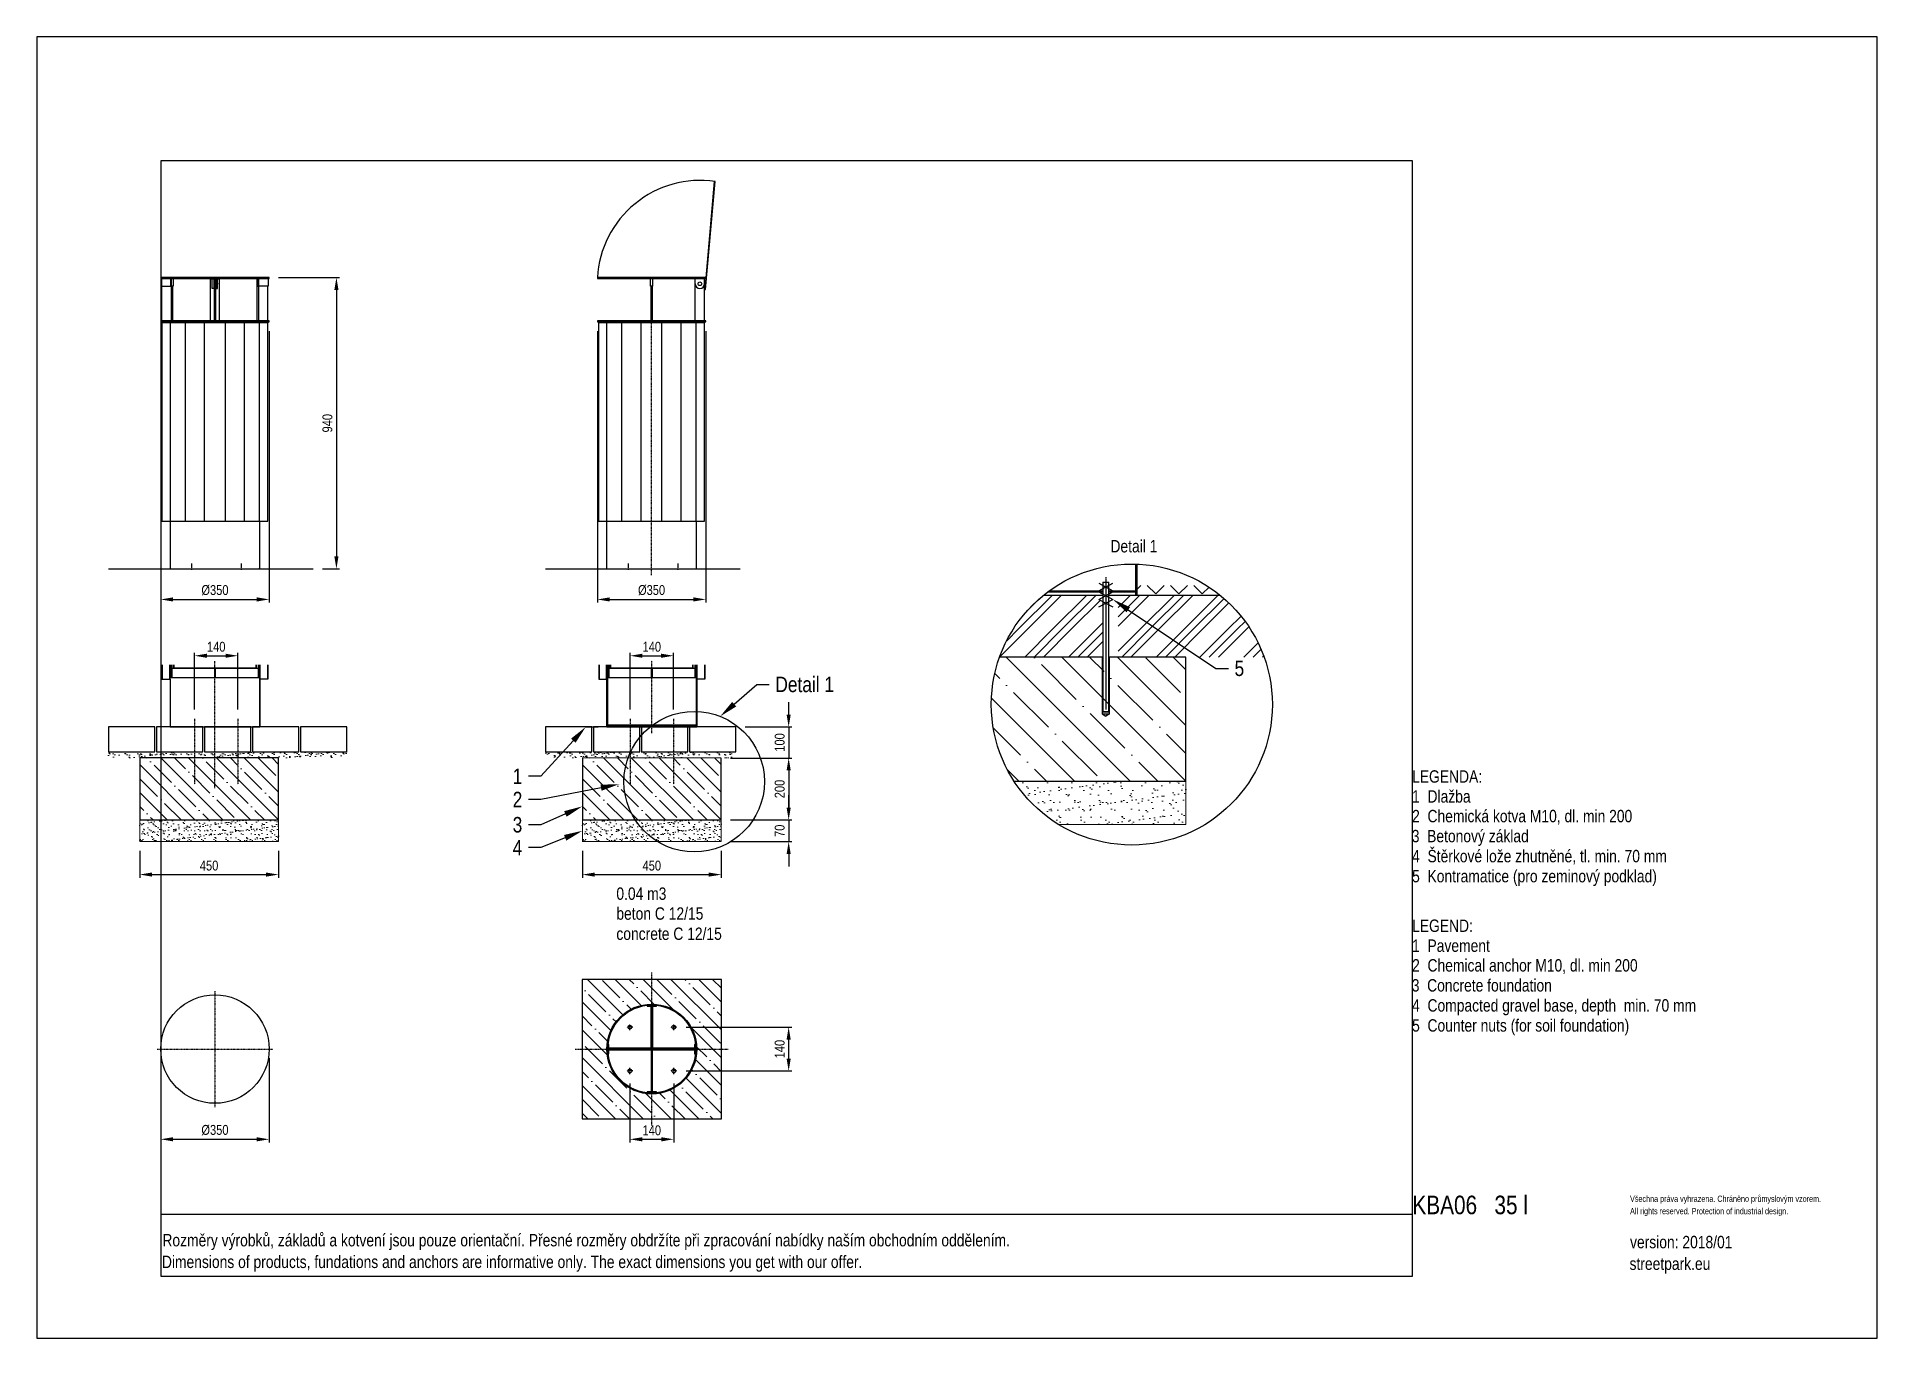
# Model space of a CAD drawing. Header units: millimetres. Extents: x 5064 to 11004, y 3085 to 7285.
import ezdxf
from ezdxf import colors
from ezdxf.entities.mleader import LeaderData, LeaderLine
from ezdxf.lldxf.tags import DXFTag
from ezdxf.math import Vec2, Vec3

# ---------------------------------------------------------------- set-up
doc = ezdxf.new("R2010")
doc.units = ezdxf.units.MM
doc.header["$LTSCALE"] = 0.3
doc.linetypes.add('DashDot', pattern=[15, 9, -3, 0, -3])
doc.layers.add('Nekreslit', color=6, linetype='Continuous', plot=False)
doc.layers.add('SRAFY', color=251, linetype='Continuous', lineweight=13)
doc.styles.add('SEACAD_Arial', font='arial.ttf', dxfattribs={"width": 0.8})
tags = doc.linetypes.add('HIDDEN2', pattern=[4.7625, 3.175, -1.5875]).pattern_tags.tags
tags[6:7] = [DXFTag(74, 4), DXFTag(75, 0), DXFTag(340, '0'), DXFTag(46, 0.0), DXFTag(50, 0.0), DXFTag(44, 0.0), DXFTag(45, 0.0)]
tags[4:5] = [DXFTag(74, 4), DXFTag(75, 0), DXFTag(340, '0'), DXFTag(46, 0.0), DXFTag(50, 0.0), DXFTag(44, 0.0), DXFTag(45, 0.0)]
doc.dimstyles.new('ISO-25', dxfattribs={"dimtxt": 1.6, "dimasz": 2, "dimexe": 0.5, "dimexo": 1.5, "dimtad": 1, "dimdec": 0, "dimtxsty": 'SEACAD_Arial', "dimcen": 2, "dimadec": 0, "dimazin": 0, "dimtfac": 1, "dimtdec": 0, "dimtmove": 0, "dimatfit": 3, "dimfxl": 1, "dimarcsym": 0})

msp = doc.modelspace()

# ---------------------------------------------------------------- texts
at = {"style": 'SEACAD_Arial', "width": 0.8}
for s, height, p in [('LEGENDA:', 40, (9503.3, 4878.1)), ('1  Dlažba', 40, (9503.3, 4813.8)), ('2  Chemická kotva M10, dl. min 200', 40, (9503.3, 4750.3)), ('3  Betonový základ', 40, (9502.2, 4685.8)), ('4  Štěrkové lože zhutněné, tl. min. 70 mm', 40, (9503.3, 4621.1)), ('5  Kontramatice (pro zeminový podklad)', 40, (9503.3, 4556.5)), ('0.04 m3', 40, (6935, 4500)), ('beton C 12/15', 40, (6935, 4435.8)), ('concrete C 12/15', 40, (6935, 4370.6)), ('LEGEND:', 40, (9503.3, 4396.4)), ('1  Pavement', 40, (9503.3, 4332.1)), ('2  Chemical anchor M10, dl. min 200', 40, (9503.3, 4268.6)), ('3  Concrete foundation', 40, (9502.2, 4204)), ('4  Compacted gravel base, depth  min. 70 mm', 40, (9503.3, 4139.3)), ('5  Counter nuts (for soil foundation)', 40, (9503.3, 4074.7)), ('KBA06   35 l', 60, (9504.4, 3485.3)), ('Všechna práva vyhrazena. Chráněno průmyslovým vzorem.', 20, (10206.7, 3525.3)), ('All rights reserved. Protection of industrial design.', 20, (10206.7, 3485.3)), ('Rozměry výrobků, základů a kotvení jsou pouze orientační. Přesné rozměry obdržíte při zpracování nabídky naším obchodním oddělením.', 39.9982, (5469.8, 3381.6)), ('version: 2018/01', 40, (10206.7, 3375.5)), ('Dimensions of products, fundations and anchors are informative only. The exact dimensions you get with our offer.', 39.9982, (5468.2, 3311.7)), ('streetpark.eu', 40, (10205.1, 3305.6))]:
    msp.add_text(s, height=height, dxfattribs=at).set_placement(p)
at = {"insert": (8529.7, 5661.3), "char_height": 40, "attachment_point": 1, "style": 'SEACAD_Arial'}
msp.add_mtext_dynamic_manual_height_columns('Detail 1', width=226.121, gutter_width=200, heights=[0], dxfattribs=at)

# ---------------------------------------------------------------- blocks, each defined once
blk = doc.blocks.new('*D134')
at = {"color": 0, "lineweight": -2, "transparency": 16777216}
for p, q in [((6825.3, 4657.8), (6825.3, 4571.4)), ((7273.4, 4657.8), (7273.4, 4571.4)), ((6865.3, 4581.4), (7233.4, 4581.4))]:
    blk.add_line(p, q, dxfattribs=at)
at = {"color": 0, "transparency": 16777216}
for points in [[(6865.3, 4588.1), (6865.3, 4574.8), (6825.3, 4581.4)], [(7233.4, 4588.1), (7233.4, 4574.8), (7273.4, 4581.4)]]:
    blk.add_solid(points, dxfattribs=at)
at = {"layer": 'Defpoints', "color": 0, "transparency": 16777216}
for p in [(6825.3, 4687.8), (7273.4, 4687.8), (7273.4, 4581.4)]:
    blk.add_point(p, dxfattribs=at)
at = {"color": 0, "transparency": 16777216, "insert": (7049.4, 4610.3), "char_height": 32, "attachment_point": 5, "style": 'SEACAD_Arial'}
blk.add_mtext('450', dxfattribs=at)
blk = doc.blocks.new('*D160')
at = {"color": 0, "lineweight": -2, "transparency": 16777216}
for p, q in [((6979.3, 5114.1), (6979.3, 5297.7)), ((7019.3, 5287.7), (7079.3, 5287.7)), ((7119.3, 5114.1), (7119.3, 5297.7))]:
    blk.add_line(p, q, dxfattribs=at)
at = {"color": 0, "transparency": 16777216}
for points in [[(7019.3, 5294.4), (7019.3, 5281.1), (6979.3, 5287.7)], [(7079.3, 5294.4), (7079.3, 5281.1), (7119.3, 5287.7)]]:
    blk.add_solid(points, dxfattribs=at)
at = {"layer": 'Defpoints', "color": 0, "transparency": 16777216}
for p in [(7119.3, 5287.7), (6979.3, 5084.1), (7119.3, 5084.1)]:
    blk.add_point(p, dxfattribs=at)
at = {"color": 0, "transparency": 16777216, "insert": (7049.3, 5316.6), "char_height": 32, "attachment_point": 5, "style": 'SEACAD_Arial'}
blk.add_mtext('140', dxfattribs=at)
blk = doc.blocks.new('*D161')
at = {"color": 0, "lineweight": -2, "transparency": 16777216}
for p, q in [((7491.1, 5098), (7491.1, 5138)), ((7350.8, 5058), (7501.1, 5058)), ((7491.1, 5058), (7491.1, 4957.7)), ((7303.4, 4957.7), (7501.1, 4957.7)), ((7491.1, 4917.7), (7491.1, 4877.7))]:
    blk.add_line(p, q, dxfattribs=at)
at = {"color": 0, "transparency": 16777216}
for points in [[(7484.4, 5098), (7497.7, 5098), (7491.1, 5058)], [(7484.4, 4917.7), (7497.7, 4917.7), (7491.1, 4957.7)]]:
    blk.add_solid(points, dxfattribs=at)
at = {"layer": 'Defpoints', "color": 0, "transparency": 16777216}
for p in [(7320.8, 5058), (7273.4, 4957.7), (7491.1, 4957.7)]:
    blk.add_point(p, dxfattribs=at)
at = {"color": 0, "transparency": 16777216, "insert": (7462.2, 5007.9), "char_height": 32, "attachment_point": 5, "rotation": 90, "style": 'SEACAD_Arial'}
blk.add_mtext('100', dxfattribs=at)
blk = doc.blocks.new('*D162')
at = {"color": 0, "lineweight": -2, "transparency": 16777216}
for p, q in [((7303.4, 4957.7), (7501.1, 4957.7)), ((7491.1, 4917.7), (7491.1, 4797.7)), ((7303.4, 4757.7), (7501.1, 4757.7))]:
    blk.add_line(p, q, dxfattribs=at)
at = {"color": 0, "transparency": 16777216}
for points in [[(7484.4, 4917.7), (7497.7, 4917.7), (7491.1, 4957.7)], [(7484.4, 4797.7), (7497.7, 4797.7), (7491.1, 4757.7)]]:
    blk.add_solid(points, dxfattribs=at)
at = {"layer": 'Defpoints', "color": 0, "transparency": 16777216}
for p in [(7273.4, 4957.7), (7273.4, 4757.7), (7491.1, 4757.7)]:
    blk.add_point(p, dxfattribs=at)
at = {"color": 0, "transparency": 16777216, "insert": (7462.2, 4857.7), "char_height": 32, "attachment_point": 5, "rotation": 90, "style": 'SEACAD_Arial'}
blk.add_mtext('200', dxfattribs=at)
blk = doc.blocks.new('*D163')
at = {"color": 0, "lineweight": -2, "transparency": 16777216}
for p, q in [((7491.1, 4797.7), (7491.1, 4837.7)), ((7303.4, 4757.7), (7501.1, 4757.7)), ((7491.1, 4757.7), (7491.1, 4687.8)), ((7303.4, 4687.8), (7501.1, 4687.8)), ((7491.1, 4647.8), (7491.1, 4607.8))]:
    blk.add_line(p, q, dxfattribs=at)
at = {"color": 0, "transparency": 16777216}
for points in [[(7484.4, 4797.7), (7497.7, 4797.7), (7491.1, 4757.7)], [(7484.4, 4647.8), (7497.7, 4647.8), (7491.1, 4687.8)]]:
    blk.add_solid(points, dxfattribs=at)
at = {"layer": 'Defpoints', "color": 0, "transparency": 16777216}
for p in [(7273.4, 4757.7), (7273.4, 4687.8), (7491.1, 4687.8)]:
    blk.add_point(p, dxfattribs=at)
at = {"color": 0, "transparency": 16777216, "insert": (7462.2, 4722.8), "char_height": 32, "attachment_point": 5, "rotation": 90, "style": 'SEACAD_Arial'}
blk.add_mtext('70', dxfattribs=at)
blk = doc.blocks.new('*D164')
at = {"color": 0, "lineweight": -2, "transparency": 16777216}
for p, q in [((5396.4, 4657.9), (5396.4, 4571.5)), ((5844.5, 4657.9), (5844.5, 4571.5)), ((5436.4, 4581.5), (5804.5, 4581.5))]:
    blk.add_line(p, q, dxfattribs=at)
at = {"color": 0, "transparency": 16777216}
for points in [[(5436.4, 4588.2), (5436.4, 4574.9), (5396.4, 4581.5)], [(5804.5, 4588.2), (5804.5, 4574.9), (5844.5, 4581.5)]]:
    blk.add_solid(points, dxfattribs=at)
at = {"layer": 'Defpoints', "color": 0, "transparency": 16777216}
for p in [(5396.4, 4687.9), (5844.5, 4687.9), (5844.5, 4581.5)]:
    blk.add_point(p, dxfattribs=at)
at = {"color": 0, "transparency": 16777216, "insert": (5620.4, 4610.4), "char_height": 32, "attachment_point": 5, "style": 'SEACAD_Arial'}
blk.add_mtext('450', dxfattribs=at)
blk = doc.blocks.new('*D167')
at = {"color": 0, "lineweight": -2, "transparency": 16777216}
for p, q in [((5573.5, 5114), (5573.5, 5297.7)), ((5613.5, 5287.7), (5673.5, 5287.7)), ((5713.5, 5114), (5713.5, 5297.7))]:
    blk.add_line(p, q, dxfattribs=at)
at = {"color": 0, "transparency": 16777216}
for points in [[(5613.5, 5294.4), (5613.5, 5281.1), (5573.5, 5287.7)], [(5673.5, 5294.4), (5673.5, 5281.1), (5713.5, 5287.7)]]:
    blk.add_solid(points, dxfattribs=at)
at = {"layer": 'Defpoints', "color": 0, "transparency": 16777216}
for p in [(5713.5, 5287.7), (5573.5, 5084), (5713.5, 5084)]:
    blk.add_point(p, dxfattribs=at)
at = {"color": 0, "transparency": 16777216, "insert": (5643.5, 5316.6), "char_height": 32, "attachment_point": 5, "style": 'SEACAD_Arial'}
blk.add_mtext('140', dxfattribs=at)
blk = doc.blocks.new('*D168')
at = {"color": 0, "lineweight": -2, "transparency": 16777216}
for p, q in [((5464.4, 3988.2), (5464.4, 3717.2)), ((5814.4, 3988.6), (5814.4, 3717.2)), ((5504.4, 3727.2), (5774.4, 3727.2))]:
    blk.add_line(p, q, dxfattribs=at)
at = {"color": 0, "transparency": 16777216}
for points in [[(5504.4, 3733.9), (5504.4, 3720.5), (5464.4, 3727.2)], [(5774.4, 3733.9), (5774.4, 3720.5), (5814.4, 3727.2)]]:
    blk.add_solid(points, dxfattribs=at)
at = {"layer": 'Defpoints', "color": 0, "transparency": 16777216}
for p in [(5464.4, 4018.2), (5814.4, 4018.6), (5814.4, 3727.2)]:
    blk.add_point(p, dxfattribs=at)
at = {"color": 0, "transparency": 16777216, "insert": (5639.4, 3756.9), "char_height": 32, "attachment_point": 5, "style": 'SEACAD_Arial'}
blk.add_mtext('%%c350', dxfattribs=at)
blk = doc.blocks.new('*D171')
at = {"color": 0, "lineweight": -2, "transparency": 16777216}
for p, q in [((5464.4, 6335.2), (5464.4, 5459.5)), ((5814.4, 6335.2), (5814.4, 5459.5)), ((5504.4, 5469.5), (5774.4, 5469.5))]:
    blk.add_line(p, q, dxfattribs=at)
at = {"color": 0, "transparency": 16777216}
for points in [[(5504.4, 5476.2), (5504.4, 5462.8), (5464.4, 5469.5)], [(5774.4, 5476.2), (5774.4, 5462.8), (5814.4, 5469.5)]]:
    blk.add_solid(points, dxfattribs=at)
at = {"layer": 'Defpoints', "color": 0, "transparency": 16777216}
for p in [(5464.4, 6365.2), (5814.4, 6365.2), (5814.4, 5469.5)]:
    blk.add_point(p, dxfattribs=at)
at = {"color": 0, "transparency": 16777216, "insert": (5639.4, 5499.2), "char_height": 32, "attachment_point": 5, "style": 'SEACAD_Arial'}
blk.add_mtext('%%c350', dxfattribs=at)
blk = doc.blocks.new('*D172')
at = {"color": 0, "lineweight": -2, "transparency": 16777216}
for p, q in [((5844.4, 6508.2), (6041.4, 6508.2)), ((6031.4, 6468.2), (6031.4, 5608.2)), ((5986, 5568.2), (6041.4, 5568.2))]:
    blk.add_line(p, q, dxfattribs=at)
at = {"color": 0, "transparency": 16777216}
for points in [[(6024.7, 6468.2), (6038.1, 6468.2), (6031.4, 6508.2)], [(6024.7, 5608.2), (6038.1, 5608.2), (6031.4, 5568.2)]]:
    blk.add_solid(points, dxfattribs=at)
at = {"layer": 'Defpoints', "color": 0, "transparency": 16777216}
for p in [(5814.4, 6508.2), (5956, 5568.2), (6031.4, 5568.2)]:
    blk.add_point(p, dxfattribs=at)
at = {"color": 0, "transparency": 16777216, "insert": (6002.5, 6038.2), "char_height": 32, "attachment_point": 5, "rotation": 90, "style": 'SEACAD_Arial'}
blk.add_mtext('940', dxfattribs=at)
blk = doc.blocks.new('*D173')
at = {"color": 0, "lineweight": -2, "transparency": 16777216}
for p, q in [((6873.6, 6335.2), (6873.6, 5459.5)), ((7223.6, 6335.2), (7223.6, 5459.5)), ((6913.6, 5469.5), (7183.6, 5469.5))]:
    blk.add_line(p, q, dxfattribs=at)
at = {"color": 0, "transparency": 16777216}
for points in [[(6913.6, 5476.2), (6913.6, 5462.8), (6873.6, 5469.5)], [(7183.6, 5476.2), (7183.6, 5462.8), (7223.6, 5469.5)]]:
    blk.add_solid(points, dxfattribs=at)
at = {"layer": 'Defpoints', "color": 0, "transparency": 16777216}
for p in [(6873.6, 6365.2), (7223.6, 6365.2), (7223.6, 5469.5)]:
    blk.add_point(p, dxfattribs=at)
at = {"color": 0, "transparency": 16777216, "insert": (7048.6, 5499.2), "char_height": 32, "attachment_point": 5, "style": 'SEACAD_Arial'}
blk.add_mtext('%%C350', dxfattribs=at)
blk = doc.blocks.new('*D174')
at = {"color": 0, "lineweight": -2, "transparency": 16777216}
for p, q in [((6978.6, 3907.7), (6978.6, 3717.2)), ((7120.1, 3907.7), (7120.1, 3717.2)), ((7018.6, 3727.2), (7080.1, 3727.2))]:
    blk.add_line(p, q, dxfattribs=at)
at = {"color": 0, "transparency": 16777216}
for points in [[(7018.6, 3733.9), (7018.6, 3720.5), (6978.6, 3727.2)], [(7080.1, 3733.9), (7080.1, 3720.5), (7120.1, 3727.2)]]:
    blk.add_solid(points, dxfattribs=at)
at = {"layer": 'Defpoints', "color": 0, "transparency": 16777216}
for p in [(6978.6, 3937.7), (7120.1, 3937.7), (7120.1, 3727.2)]:
    blk.add_point(p, dxfattribs=at)
at = {"color": 0, "transparency": 16777216, "insert": (7049.3, 3756), "char_height": 32, "attachment_point": 5, "style": 'SEACAD_Arial'}
blk.add_mtext('140', dxfattribs=at)
blk = doc.blocks.new('*D175')
at = {"color": 0, "lineweight": -2, "transparency": 16777216}
for p, q in [((7160.1, 4089.1), (7501.1, 4089.1)), ((7491.1, 3987.7), (7491.1, 4049.1)), ((7160.1, 3947.7), (7501.1, 3947.7))]:
    blk.add_line(p, q, dxfattribs=at)
at = {"color": 0, "transparency": 16777216}
for points in [[(7484.4, 4049.1), (7497.7, 4049.1), (7491.1, 4089.1)], [(7484.4, 3987.7), (7497.7, 3987.7), (7491.1, 3947.7)]]:
    blk.add_solid(points, dxfattribs=at)
at = {"layer": 'Defpoints', "color": 0, "transparency": 16777216}
for p in [(7130.1, 4089.1), (7491.1, 4089.1), (7130.1, 3947.7)]:
    blk.add_point(p, dxfattribs=at)
at = {"color": 0, "transparency": 16777216, "insert": (7462.2, 4018.4), "char_height": 32, "attachment_point": 5, "rotation": 90, "style": 'SEACAD_Arial'}
blk.add_mtext('140', dxfattribs=at)

# ---------------------------------------------------------------- dimensions: what is measured, and where the dimension line sits
for base, p1, p2, picture, middle in [((6031.4, 5568.2), (5814.4, 6508.2), (5956, 5568.2), '*D172', (6002.5, 6038.2)), ((7491.1, 4957.7), (7320.8, 5058), (7273.4, 4957.7), '*D161', (7462.2, 5007.9)), ((7491.1, 4757.7), (7273.4, 4957.7), (7273.4, 4757.7), '*D162', (7462.2, 4857.7)), ((7491.1, 4687.8), (7273.4, 4757.7), (7273.4, 4687.8), '*D163', (7462.2, 4722.8))]:
    dim = msp.add_linear_dim(base=base, p1=p1, p2=p2, angle=90, dimstyle='ISO-25')
    dim.commit()
    dim.dimension.update_dxf_attribs({"geometry": picture, "text_midpoint": middle})
for base, p1, p2, override, picture, middle in [((5814.4, 5469.5), (5464.4, 6365.2), (5814.4, 6365.2), {"dimpost": '%%c<>'}, '*D171', (5639.4, 5499.2)), ((7223.6, 5469.5), (6873.6, 6365.2), (7223.6, 6365.2), {"dimpost": '%%C<>'}, '*D173', (7048.6, 5499.2)), ((5844.5, 4581.5), (5396.4, 4687.9), (5844.5, 4687.9), {"dimscale": 0, "dimrnd": 10, "dimtix": 0, "dimtofl": 1, "dimtmove": 0, "dimatfit": 3}, '*D164', (5620.4, 4610.4)), ((7273.4, 4581.4), (6825.3, 4687.8), (7273.4, 4687.8), {"dimscale": 0, "dimrnd": 10, "dimtix": 0, "dimtofl": 1, "dimtmove": 0, "dimatfit": 3}, '*D134', (7049.4, 4610.3)), ((5814.4, 3727.2), (5464.4, 4018.2), (5814.4, 4018.6), {"dimpost": '%%c<>'}, '*D168', (5639.4, 3756.9)), ((7120.0561, 3727.2094), (6978.6348, 3937.6679), (7120.0561, 3937.6679), {"dimrnd": 10}, '*D174', (7049.3454, 3756.0477))]:
    dim = msp.add_linear_dim(base=base, p1=p1, p2=p2, dimstyle='ISO-25', override=override)
    dim.commit()
    dim.dimension.update_dxf_attribs({"geometry": picture, "text_midpoint": middle})
for base, p1, p2, picture, middle in [((5713.5, 5287.7), (5573.5, 5084), (5713.5, 5084), '*D167', (5643.5, 5316.6)), ((7119.3, 5287.7), (6979.3, 5084.1), (7119.3, 5084.1), '*D160', (7049.3, 5316.6))]:
    dim = msp.add_linear_dim(base=base, p1=p1, p2=p2, dimstyle='ISO-25')
    dim.commit()
    dim.dimension.update_dxf_attribs({"geometry": picture, "text_midpoint": middle})
dim = msp.add_linear_dim(base=(7491.1, 4089.1), p1=(7130.1, 3947.7), p2=(7130.1, 4089.1), angle=90, dimstyle='ISO-25', override={"dimrnd": 10})
dim.commit()
dim.dimension.update_dxf_attribs({"geometry": '*D175', "text_midpoint": (7462.2, 4018.4)})

# ---------------------------------------------------------------- hatches: boundary and pattern name
at = {"layer": 'SRAFY'}
h = msp.add_hatch(dxfattribs=at)
h.set_pattern_fill('ANSI31', color=256)
h.set_pattern_definition([(45, (-671.429, 3940.2067), (-2.245064, 2.245064), [])])
h.paths.add_polyline_path([(8502.9, 5497.7), (8492.4, 5497.7), (8332.8, 5497.7, 0.003723), (8327.4, 5493.7), (8502.9, 5493.7)])
h.paths.add_polyline_path([(8610.9, 5497.7), (8526.9, 5497.7), (8526.9, 5493.7), (8610.9, 5493.7)])
h.paths.add_polyline_path([(8614.9, 5583.5, 0.002206), (8610.9, 5583.6), (8610.9, 5483.7), (8614.9, 5483.7)])
h = msp.add_hatch(dxfattribs=at)
h.set_pattern_fill('ANGLE', color=256, scale=7.6, angle=45)
h.set_pattern_definition([(45, (-671.215, 3948.204), (-37.53747, 37.53747), [38.608, -14.478]), (135, (-671.215, 3948.204), (-37.53747, -37.53747), [38.608, -14.478])])
edge = h.paths.add_edge_path()
edge.add_line((8615.1, 5483.7), (8883, 5483.7))
edge.add_arc((8598.7, 5130.3), 453.5, 51.18558, 58.1829)
edge.add_line((8837.8, 5515.7), (8615.1, 5515.4))
edge.add_arc((-175798.6, 5506.3), 184413.7, -0.004547, 0.002815, ccw=False)
h = msp.add_hatch(dxfattribs=at)
h.set_pattern_fill('GOST_GROUND', color=256, scale=10)
h.paths.add_polyline_path([(8504.9, 5463), (8492.4, 5469.7), (8504.9, 5476.3), (8504.9, 5483.7), (8314.5, 5483.7, 0.138041), (8171.9, 5283.5), (8504.9, 5283.3)])
edge = h.paths.add_edge_path()
edge.add_line((8883, 5483.7), (8554.9, 5483.6))
edge.add_line((8554.9, 5483.6), (8554.9, 5464))
edge.add_line((8554.9, 5464), (8567.4, 5457.3))
edge.add_line((8567.4, 5457.3), (8554.9, 5450.7))
edge.add_line((8554.9, 5450.7), (8554.9, 5283.3))
edge.add_line((8554.9, 5283.3), (8783, 5283.1))
edge.add_line((8783, 5283.1), (9025.7, 5283.1))
edge.add_arc((8598.7, 5130.3), 453.5, 19.68637, 51.18484)
h = msp.add_hatch(dxfattribs=at)
h.set_pattern_fill('ANSI35', color=256, scale=20, angle=90)
h.set_pattern_definition([(135, (-5432.99, -5337.81), (-89.8026, -89.8026), []), (135, (-5432.99, -5248.01), (-89.8026, -89.8026), [158.75, -31.75, 0, -31.75])])
edge = h.paths.add_edge_path()
edge.add_arc((8598.7, 5130.3), 453.5, 160.25313, 213.03807)
edge.add_line((8218.6, 4883.1), (8773, 4883.1))
edge.add_line((8773, 4883.1), (8773, 5283.1))
edge.add_line((8773, 5283.1), (8171.9, 5283.5))
h = msp.add_hatch(dxfattribs=at)
h.set_pattern_fill('AR-SAND', color=256, scale=0.5)
h.set_pattern_definition([(37.5, (0, -352.715), (-0.800016, 24.47066), [0, -19.304, 0, -21.59, 0, -20.6375]), (7.5, (0, -352.715), (22.47616, 35.84126), [0, -10.414, 0, -17.399, 0, -6.6675]), (327.5, (-15.62, -352.715), (39.54962, 0.07186), [0, -6.35, 0, -22.86, 0, -29.845]), (317.5, (-15.62, -352.715), (38.17782, 11.14647), [0, -3.175, 0, -14.986, 0, -17.145])])
h.paths.add_polyline_path([(5464.4, 4978), (5295.4, 4978), (5295.4, 4958.1), (5430.4, 4958.1), (5464.4, 4958)])
h.paths.add_polyline_path([(5514.4, 4978), (5464.4, 4978), (5464.4, 4958), (5514.4, 4958)])
h.paths.add_polyline_path([(5794.4, 4978), (5514.4, 4978), (5514.4, 4958), (5794.4, 4957.8)])
h.paths.add_polyline_path([(6065.4, 4978), (5794.4, 4978), (5794.4, 4957.8), (5878.5, 4957.7), (6065.4, 4957.7)])
h = msp.add_hatch(dxfattribs=at)
h.set_pattern_fill('ANSI35', color=256, scale=10, angle=90)
h.set_pattern_definition([(135, (-1258.534, -352.62), (-44.9013, -44.9013), []), (135, (-1258.534, -307.72), (-44.9013, -44.9013), [79.375, -15.875, 0, -15.875])])
h.paths.add_polyline_path([(5844.5, 4957.8), (5396.4, 4958.2), (5396.4, 4757.8), (5844.5, 4757.8)])
h = msp.add_hatch(dxfattribs=at)
h.set_pattern_fill('AR-SAND', color=256, scale=0.5)
h.set_pattern_definition([(37.5, (170.387, -352.715), (-0.800016, 24.47066), [0, -19.304, 0, -21.59, 0, -20.6375]), (7.5, (170.387, -352.715), (22.47616, 35.84126), [0, -10.414, 0, -17.399, 0, -6.6675]), (327.5, (154.766, -352.715), (39.54962, 0.07186), [0, -6.35, 0, -22.86, 0, -29.845]), (317.5, (154.766, -352.715), (38.17782, 11.14647), [0, -3.175, 0, -14.986, 0, -17.145])])
h.paths.add_polyline_path([(6763.6, 4978), (6705.8, 4978), (6705.8, 4958.1), (6745.4, 4958.1)])
h.paths.add_polyline_path([(6944.3, 4978), (6763.6, 4978), (6745.4, 4958.1), (6825.3, 4958.1), (6944.3, 4958)])
h.paths.add_polyline_path([(7154.3, 4978), (6944.3, 4978), (6944.3, 4958), (7154.3, 4957.8)])
h.paths.add_polyline_path([(7320.8, 4978), (7154.3, 4978), (7154.3, 4957.8), (7273.4, 4957.7), (7320.8, 4957.7)])
h = msp.add_hatch(dxfattribs=at)
h.set_pattern_fill('ANSI35', color=256, scale=10, angle=90)
h.set_pattern_definition([(135, (170.387, -352.715), (-44.9013, -44.9013), []), (135, (170.387, -307.814), (-44.9013, -44.9013), [79.375, -15.875, 0, -15.875])])
h.paths.add_polyline_path([(7273.4, 4957.7), (6825.3, 4958.1), (6825.3, 4757.7), (7273.4, 4757.7)])
h = msp.add_hatch(dxfattribs=at)
h.set_pattern_fill('AR-SAND', color=256)
h.set_pattern_definition([(37.5, (-2901.995, -5637.076), (-1.60003, 48.94132), [0, -38.608, 0, -43.18, 0, -41.275]), (7.5, (-2901.995, -5637.076), (44.95233, 71.6825), [0, -20.828, 0, -34.798, 0, -13.335]), (327.5, (-2933.237, -5637.076), (79.09924, 0.14372), [0, -12.7, 0, -45.72, 0, -59.69]), (317.5, (-2933.24, -5637.076), (76.35565, 22.29293), [0, -6.35, 0, -29.972, 0, -34.29])])
h.paths.add_polyline_path([(8773, 4743.1), (8773, 4883.1), (8218.6, 4883.1), (8362.6, 4743.2)])
h = msp.add_hatch(dxfattribs=at)
h.set_pattern_fill('AR-SAND', color=256, scale=0.5)
h.set_pattern_definition([(37.5, (6.963, -502.25), (-0.800016, 24.47066), [0, -19.304, 0, -21.59, 0, -20.6375]), (7.5, (6.963, -502.25), (22.47616, 35.84126), [0, -10.414, 0, -17.399, 0, -6.6675]), (327.5, (-8.658, -502.25), (39.54962, 0.07186), [0, -6.35, 0, -22.86, 0, -29.845]), (317.5, (-8.658, -502.25), (38.17782, 11.14647), [0, -3.175, 0, -14.986, 0, -17.145])])
h.paths.add_polyline_path([(5844.5, 4687.9), (5844.5, 4757.8), (5396.4, 4757.9), (5396.4, 4687.9)])
h = msp.add_hatch(dxfattribs=at)
h.set_pattern_fill('AR-SAND', color=256, scale=0.5)
h.set_pattern_definition([(37.5, (1435.883, -502.347), (-0.800016, 24.47066), [0, -19.304, 0, -21.59, 0, -20.6375]), (7.5, (1435.883, -502.347), (22.47616, 35.84126), [0, -10.414, 0, -17.399, 0, -6.6675]), (327.5, (1420.262, -502.347), (39.54962, 0.07186), [0, -6.35, 0, -22.86, 0, -29.845]), (317.5, (1420.262, -502.347), (38.17782, 11.14647), [0, -3.175, 0, -14.986, 0, -17.145])])
h.paths.add_polyline_path([(7273.4, 4687.8), (7273.4, 4757.8), (6825.3, 4757.8), (6825.3, 4687.8)])
h = msp.add_hatch(dxfattribs=at)
h.set_pattern_fill('ANSI35', color=256, scale=10, angle=90)
h.set_pattern_definition([(135, (-5873.285, -822.89), (-44.90128, -44.90128), []), (135, (-5873.285, -777.987), (-44.90128, -44.90128), [79.375, -15.875, 0, -15.875])])
h.paths.add_polyline_path([(7274.3, 4243.4), (6824.3, 4243.4), (6824.3, 3793.4), (7274.3, 3793.4)])
h.paths.add_polyline_path([(7194.3, 4018.4, -1), (6904.3, 4018.4, -1)], flags=16)
h.paths.add_polyline_path([(7191.3, 4018.4, -1), (6907.3, 4018.4, -1)], flags=0)
h.paths.add_polyline_path([(6908.1, 4033.4), (6911.1, 4033.4), (6911.1, 4020.9), (7046.8, 4020.9), (7046.8, 4156.6), (7034.3, 4156.6), (7034.3, 4159.6), (7064.3, 4159.6), (7064.3, 4156.6), (7051.8, 4156.6), (7051.8, 4020.9), (7187.6, 4020.9), (7187.6, 4033.4), (7190.6, 4033.4), (7190.6, 4003.4), (7187.6, 4003.4), (7187.6, 4015.9), (7051.8, 4015.9), (7051.8, 3880.2), (7064.3, 3880.2), (7064.3, 3877.2), (7034.3, 3877.2), (7034.3, 3880.2), (7046.8, 3880.2), (7046.8, 4015.9), (6911.1, 4015.9), (6911.1, 4003.4), (6908.1, 4003.4)], flags=0)
h = msp.add_hatch(dxfattribs=at)
h.set_pattern_fill('ANSI31', color=256, angle=45)
h.set_pattern_definition([(90, (1334.958, -8542.5938), (-3.175, 7e-16), [])])
h.paths.add_polyline_path([(6946.8, 3915.8, 1), (7151.9, 4120.9, 1)])
h.paths.add_polyline_path([(7149.8, 4118.8, -1), (6948.9, 3918, -1)], flags=16)
h = msp.add_hatch(dxfattribs=at)
h.set_pattern_fill('ANSI31', color=256, angle=90)
h.set_pattern_definition([(135, (11890.612, -8904.2522), (-2.245064, -2.245064), [])])
h.paths.add_polyline_path([(7046.8, 4015.9), (7046.8, 3880.2), (7051.8, 3880.2), (7051.8, 4015.9)])
h.paths.add_polyline_path([(7046.8, 4156.6), (7046.8, 4020.9), (7051.8, 4020.9), (7051.8, 4156.6)])
h.paths.add_polyline_path([(6911.1, 4020.9), (6911.1, 4015.9), (7187.6, 4015.9), (7187.6, 4020.9)])
h.paths.add_polyline_path([(7034.3, 4159.6), (7034.3, 4156.6), (7064.3, 4156.6), (7064.3, 4159.6)])
h.paths.add_polyline_path([(6908.1, 4033.4), (6908.1, 4003.4), (6911.1, 4003.4), (6911.1, 4033.4)])
h.paths.add_polyline_path([(7034.3, 3880.2), (7034.3, 3877.2), (7064.3, 3877.2), (7064.3, 3880.2)])
h.paths.add_polyline_path([(7187.6, 4033.4), (7187.6, 4003.4), (7190.6, 4003.4), (7190.6, 4033.4)])

# ---------------------------------------------------------------- linework, layer by layer
for p, q in [((5630.9, 6488.2), (5628.9, 6488.2)), ((5631.9, 6503.2), (5631.9, 6505.2)), ((5636.9, 6488.2), (5635.9, 6488.2)), ((5636.9, 6503.2), (5636.9, 6505.2)), ((5636.9, 6503.2), (5636.9, 6505.2)), ((5636.9, 6503.2), (5636.9, 6505.2)), ((5641.9, 6503.2), (5641.9, 6505.2)), ((5642.9, 6488.2), (5641.9, 6488.2)), ((5646.9, 6503.2), (5646.9, 6505.2)), ((5649.9, 6488.2), (5647.9, 6488.2)), ((7189.6, 6368.2), (7189.6, 6505.2)), ((7219.6, 6368.2), (7219.6, 6505.2)), ((5468.4, 6365.2), (5468.4, 6362.2)), ((5494.4, 6365.2), (5494.4, 6362.2)), ((5495.6, 5722.2), (5495.6, 6362.2)), ((5498.4, 6365.2), (5498.4, 6362.2)), ((5543.9, 5722.2), (5543.9, 6362.2)), ((5605.9, 5722.2), (5605.9, 6362.2)), ((5673, 5722.2), (5673, 6362.2)), ((5734.9, 5722.2), (5734.9, 6362.2)), ((5780.4, 6365.2), (5780.4, 6362.2)), ((5783.3, 5722.2), (5783.3, 6362.2)), ((5784.4, 6365.2), (5784.4, 6362.2)), ((5810.4, 6365.2), (5810.4, 6362.2)), ((6903.6, 6365.2), (6903.6, 6362.2)), ((6904.7, 5722.2), (6904.7, 6362.2)), ((6953.1, 5722.2), (6953.1, 6362.2)), ((7015, 5722.2), (7015, 6362.2)), ((7082.1, 5722.2), (7082.1, 6362.2)), ((7144.1, 5722.2), (7144.1, 6362.2)), ((7192.4, 5722.2), (7192.4, 6362.2)), ((7193.6, 6365.2), (7193.6, 6362.2)), ((5494.4, 5568.2), (5497.4, 5568.2)), ((5784.4, 5568.2), (5781.4, 5568.2)), ((6836.3, 5568.2), (6876.3, 5568.2)), ((6918.6, 5568.2), (7178.6, 5568.2)), ((6919.3, 5568.2), (7179.3, 5568.2)), ((6919.3, 5568.2), (7179.3, 5568.2)), ((8506.5, 5525.3), (8523.3, 5525.3)), ((8614.9, 5583.5), (8614.9, 5483.7)), ((8314.5, 5483.7), (8504.9, 5483.7)), ((8327.4, 5493.7), (8504.9, 5493.7)), ((8332.8, 5497.7), (8504.9, 5497.7)), ((8492.4, 5521.7), (8537.4, 5497.7)), ((8492.4, 5497.7), (8537.4, 5521.7)), ((8492.4, 5493.7), (8537.4, 5469.7)), ((8492.4, 5469.7), (8537.4, 5493.7)), ((8492.4, 5469.7), (8537.4, 5445.7)), ((8492.4, 5445.7), (8537.4, 5469.7)), ((8502.9, 5497.7), (8502.9, 5493.7)), ((8524.9, 5497.7), (8610.9, 5497.7)), ((8524.9, 5493.7), (8610.9, 5493.7)), ((8524.9, 5483.7), (8614.9, 5483.7)), ((8526.9, 5497.7), (8526.9, 5493.7)), ((8614.9, 5483.7), (8883, 5483.7)), ((5494.4, 5248), (5497.4, 5248)), ((5500.4, 5258), (5500.4, 5218)), ((5500.4, 5248), (5778.4, 5248)), ((5522.4, 5248), (5726.4, 5248)), ((5756.4, 5248), (5552.4, 5248)), ((5626.4, 5248), (5623.4, 5248)), ((5761.4, 5248), (5758.4, 5248)), ((5778.4, 5258), (5778.4, 5218)), ((5784.4, 5248), (5781.4, 5248)), ((5784.4, 5248), (5782.4, 5248)), ((5784.4, 5058), (5784.4, 5248)), ((6904.3, 5248), (6907.3, 5248)), ((6910.3, 5258), (6910.3, 5218)), ((6910.3, 5248), (7188.3, 5248)), ((6932.3, 5248), (7136.3, 5248)), ((7166.3, 5248), (6962.3, 5248)), ((7036.3, 5248), (7033.3, 5248)), ((7171.3, 5248), (7168.3, 5248)), ((7188.3, 5258), (7188.3, 5218)), ((7194.3, 5248), (7191.3, 5248)), ((8504.9, 5283.3), (8171.9, 5283.5)), ((8773, 5283.1), (8524.9, 5283.3)), ((8773, 4883.1), (8773, 5283.1)), ((5494.4, 5212), (5494.4, 5058)), ((5494.4, 5212), (5494.4, 5058)), ((5497.4, 5218), (5781.4, 5218)), ((5784.4, 5212), (5784.4, 5058)), ((6904.3, 5212), (6904.3, 5058)), ((6904.3, 5212), (6904.3, 5058)), ((6907.3, 5218), (7191.3, 5218)), ((7194.3, 5212), (7194.3, 5058)), ((5494.4, 5058), (5497.4, 5058)), ((5494.4, 5058), (5784.4, 5058)), ((5784.4, 5058), (5781.4, 5058)), ((5782.4, 5058), (5784.4, 5058)), ((6836.3, 5058), (6876.3, 5058)), ((6904.3, 5058), (7194.3, 5058)), ((6906.3, 5065), (7192.3, 5065)), ((6906.3, 5063), (7192.3, 5063)), ((5295.4, 4978), (5437.4, 4978)), ((8218.6, 4883.1), (8773, 4883.1))]:
    msp.add_line(p, q)
at = {"linetype": 'DashDot'}
for p, q in [((7048.6, 5548.2), (7048.6, 6379.2)), ((5639.4, 4860.1), (5639.4, 5269.8)), ((7049.3, 5038), (7049.3, 5271.7)), ((7049.3, 3771.4), (7049.3, 4265.4)), ((5639.4, 4205.4), (5639.4, 3831.4)), ((5452.4, 4018.4), (5826.4, 4018.4)), ((6802.3, 4018.4), (7296.3, 4018.4))]:
    msp.add_line(p, q, dxfattribs=at)
at = {"color": 0, "linetype": 'DashDot', "ltscale": 0.1}
for p, q in [((5563.5, 5585.2), (5563.5, 5565.2)), ((5723.5, 5585.2), (5723.5, 5565.2)), ((6973.4, 5585.2), (6973.4, 5565.2)), ((7133.4, 5585.2), (7133.4, 5565.2)), ((6978.6, 4079.1), (6978.6, 4099.1)), ((7120.1, 4079.1), (7120.1, 4099.1)), ((6988.6, 4089.1), (6968.6, 4089.1)), ((7130.1, 4089.1), (7110.1, 4089.1)), ((6988.6, 3947.7), (6968.6, 3947.7)), ((6978.6, 3937.7), (6978.6, 3957.7)), ((7130.1, 3947.7), (7110.1, 3947.7)), ((7120.1, 3937.7), (7120.1, 3957.7))]:
    msp.add_line(p, q, dxfattribs=at)
at = {"color": 7, "linetype": 'Continuous'}
for p, q in [((5295.4, 5568.2), (5956, 5568.2)), ((6705.8, 5568.2), (7334.1, 5568.2)), ((8504.9, 5523.7), (8504.9, 5107.6)), ((8524.9, 5107.6), (8524.9, 5523.7)), ((5464.4, 5258), (5464.4, 5114)), ((5445.4, 5058), (5295.4, 5058)), ((5295.4, 5058), (5295.4, 4978)), ((5445.4, 4978), (5445.4, 5058)), ((5600.4, 5058), (5450.4, 5058)), ((5450.4, 5058), (5450.4, 4978)), ((5600.4, 4978), (5600.4, 5058)), ((5755.4, 5058), (5605.4, 5058)), ((5605.4, 5058), (5605.4, 4978)), ((5755.4, 4978), (5755.4, 5058)), ((5910.4, 5058), (5760.4, 5058)), ((5760.4, 5058), (5760.4, 4978)), ((5910.4, 4978), (5910.4, 5058)), ((6065.4, 5058), (5915.4, 5058)), ((5915.4, 5058), (5915.4, 4978)), ((6065.4, 4978), (6065.4, 5058)), ((6855.8, 5058), (6705.8, 5058)), ((6705.8, 5058), (6705.8, 4978)), ((6855.8, 4978), (6855.8, 5058)), ((7010.8, 5058), (6860.8, 5058)), ((6860.8, 5058), (6860.8, 4978)), ((7010.8, 4978), (7010.8, 5058)), ((7165.8, 5058), (7015.8, 5058)), ((7015.8, 5058), (7015.8, 4978)), ((7165.8, 4978), (7165.8, 5058)), ((7320.8, 5058), (7170.8, 5058)), ((7170.8, 5058), (7170.8, 4978)), ((7320.8, 4978), (7320.8, 5058)), ((5295.4, 4978), (5445.4, 4978)), ((5450.4, 4978), (5600.4, 4978)), ((5605.4, 4978), (5755.4, 4978)), ((5760.4, 4978), (5910.4, 4978)), ((5915.4, 4978), (6065.4, 4978)), ((6705.8, 4978), (6855.8, 4978)), ((6860.8, 4978), (7010.8, 4978)), ((7015.8, 4978), (7165.8, 4978)), ((7170.8, 4978), (7320.8, 4978))]:
    msp.add_line(p, q, dxfattribs=at)
at = {"lineweight": 15}
for p, q in [((6836.3, 5568.2), (6886.3, 5568.2)), ((8506.5, 5525.3), (8506.5, 5106)), ((8523.3, 5106), (8523.3, 5525.3)), ((6836.3, 5058), (6886.3, 5058))]:
    msp.add_line(p, q, dxfattribs=at)
at = {"color": 7, "linetype": 'HIDDEN2'}
for p, q in [((8506.5, 5525.3), (8504.9, 5523.7)), ((8524.9, 5523.7), (8523.3, 5525.3)), ((8524.9, 5523.7), (8504.9, 5523.7)), ((8504.9, 5107.6), (8524.9, 5107.6)), ((8504.9, 5107.6), (8506.5, 5106)), ((8514.9, 5106), (8506.5, 5106)), ((8523.3, 5106), (8514.9, 5106)), ((8523.3, 5106), (8524.9, 5107.6))]:
    msp.add_line(p, q, dxfattribs=at)
at = {"linetype": 'DashDot', "lineweight": 30}
for p, q in [((8514.9, 5541.7), (8514.9, 5120.4)), ((8514.9, 5535.7), (8514.9, 5114.4)), ((5573.5, 5084), (5573.5, 4873.4)), ((5713.5, 5084), (5713.5, 4873.4)), ((6979.3, 5084.1), (6979.3, 4873.4)), ((7119.3, 5084.1), (7119.3, 4873.4))]:
    msp.add_line(p, q, dxfattribs=at)
at = {"linetype": 'HIDDEN2'}
for p, q in [((8502.9, 5283.3), (8502.9, 5100)), ((8526.9, 5100), (8526.9, 5283.3))]:
    msp.add_line(p, q, dxfattribs=at)
at = {"color": 7, "linetype": 'HIDDEN2', "ltscale": 0.2}
msp.add_line((8502.9, 5100), (8526.9, 5100), dxfattribs=at)
at = {"linetype": 'HIDDEN2', "ltscale": 0.2}
for p in [(8502.9, 5100), (8526.9, 5100)]:
    msp.add_line(p, (8514.9, 5093.1), dxfattribs=at)
at = {"linetype": 'HIDDEN2'}
msp.add_lwpolyline([(7250.5, 6818.5), (7220, 6469.9), (7222.9, 6469.6), (7253.4, 6818.3)], close=True, dxfattribs=at)
for points in [[(5464.4, 6505.2), (5814.4, 6505.2), (5814.4, 6508.2), (5464.4, 6508.2)], [(5464.4, 6505.2), (5814.4, 6505.2), (5814.4, 6508.2), (5464.4, 6508.2)], [(5635.9, 6473.2), (5630.9, 6473.2), (5630.9, 6505.2), (5635.9, 6505.2)], [(5642.9, 6473.2), (5647.9, 6473.2), (5647.9, 6505.2), (5642.9, 6505.2)], [(6873.6, 6505.2), (7223.6, 6505.2), (7223.6, 6508.2), (6873.6, 6508.2)], [(5464.4, 6365.2), (5814.4, 6365.2), (5814.4, 6368.2), (5464.4, 6368.2)], [(5464.4, 6365.2), (5814.4, 6365.2), (5814.4, 6368.2), (5464.4, 6368.2)], [(5468.4, 5722.2), (5810.4, 5722.2), (5810.4, 6362.2), (5468.4, 6362.2)], [(6873.6, 6365.2), (7223.6, 6365.2), (7223.6, 6368.2), (6873.6, 6368.2)], [(6877.6, 5722.2), (7219.6, 5722.2), (7219.6, 6362.2), (6877.6, 6362.2)], [(5641.4, 5218), (5641.4, 5248), (5637.4, 5248), (5637.4, 5218)], [(6906.3, 5058), (6904.3, 5058), (6904.3, 5248), (6906.3, 5248)], [(7051.3, 5218), (7051.3, 5248), (7047.3, 5248), (7047.3, 5218)], [(7192.3, 5058), (7194.3, 5058), (7194.3, 5248), (7192.3, 5248)], [(5396.4, 4757.8), (5844.5, 4757.8), (5844.5, 4957.8), (5396.4, 4958.2)], [(6825.3, 4757.7), (7273.4, 4757.7), (7273.4, 4957.7), (6825.3, 4958.1)], [(6824.3, 3793.4), (7274.3, 3793.4), (7274.3, 4243.4), (6824.3, 4243.4)], [(7064.3, 4156.6), (7064.3, 4159.6), (7034.3, 4159.6), (7034.3, 4156.6)], [(6911.1, 4033.4), (6908.1, 4033.4), (6908.1, 4003.4), (6911.1, 4003.4)], [(7187.6, 4015.9), (7187.6, 4020.9), (6911.1, 4020.9), (6911.1, 4015.9)], [(7187.6, 4003.4), (7190.6, 4003.4), (7190.6, 4033.4), (7187.6, 4033.4)], [(7034.3, 3880.2), (7034.3, 3877.2), (7064.3, 3877.2), (7064.3, 3880.2)]]:
    msp.add_lwpolyline(points, close=True)
for points in [[(5467.4, 6480.2), (5499.4, 6480.2), (5499.4, 6504.2, 0.414214), (5498.4, 6505.2), (5468.4, 6505.2, 0.414214), (5467.4, 6504.2)], [(5504.4, 6480.2), (5497.4, 6480.2), (5497.4, 6504.2, -0.414214), (5498.4, 6505.2), (5503.4, 6505.2, -0.414214), (5504.4, 6504.2)], [(5654.4, 6368.2), (5654.4, 6501.2, 0.414214), (5652.4, 6503.2), (5626.4, 6503.2, 0.414214), (5624.4, 6501.2), (5624.4, 6368.2)], [(5774.4, 6480.2), (5781.4, 6480.2), (5781.4, 6504.2, 0.414214), (5780.4, 6505.2), (5775.4, 6505.2, 0.414214), (5774.4, 6504.2)], [(5811.4, 6480.2), (5779.4, 6480.2), (5779.4, 6504.2, -0.414214), (5780.4, 6505.2), (5810.4, 6505.2, -0.414214), (5811.4, 6504.2)], [(7052.1, 6480.2), (7045.1, 6480.2), (7045.1, 6504.2, -0.414214), (7046.1, 6505.2), (7051.1, 6505.2, -0.414214), (7052.1, 6504.2)]]:
    msp.add_lwpolyline(points, format="xyb", close=True)
for points in [[(5498.4, 6480.2), (5498.4, 6368.2), (5468.4, 6368.2), (5468.4, 6480.2)], [(5498.4, 6480.2), (5498.4, 6368.2)], [(5498.4, 6480.2), (5498.4, 6368.2)], [(5498.4, 6480.2), (5498.4, 6368.2)], [(5503.4, 6368.2), (5503.4, 6480.2)], [(5636.9, 6505.2), (5636.9, 6368.2), (5641.9, 6368.2), (5641.9, 6505.2)], [(5775.4, 6368.2), (5775.4, 6480.2)], [(5780.4, 6480.2), (5780.4, 6368.2)], [(5780.4, 6480.2), (5780.4, 6368.2), (5810.4, 6368.2), (5810.4, 6480.2)], [(5780.4, 6480.2), (5780.4, 6368.2)], [(7046.1, 6480.2), (7046.1, 6368.2)], [(7051.1, 6368.2), (7051.1, 6480.2)], [(5494.4, 5722.2), (5494.4, 5568.2), (5784.4, 5568.2), (5784.4, 5722.2)], [(6903.6, 5722.2), (6903.6, 5568.2), (7193.6, 5568.2), (7193.6, 5722.2)], [(8610.9, 5583.6), (8610.9, 5483.7), (8614.9, 5483.7), (8614.9, 5583.5)], [(5468.4, 5258), (5468.4, 5212), (5494.4, 5212), (5494.4, 5258)], [(5469.4, 5258), (5469.4, 5212), (5493.4, 5212), (5493.4, 5258)], [(5497.4, 5248), (5497.4, 5258)], [(5497.4, 5218), (5497.4, 5258)], [(5505.4, 5258), (5505.4, 5248), (5773.4, 5248), (5773.4, 5258)], [(5506.4, 5258), (5506.4, 5249), (5772.4, 5249), (5772.4, 5258)], [(5781.4, 5218), (5781.4, 5258)], [(5810.4, 5258), (5810.4, 5212), (5784.4, 5212), (5784.4, 5258)], [(5809.4, 5258), (5809.4, 5212), (5785.4, 5212), (5785.4, 5258)], [(6878.3, 5258), (6878.3, 5212), (6904.3, 5212), (6904.3, 5258)], [(6879.3, 5258), (6879.3, 5212), (6903.3, 5212), (6903.3, 5258)], [(6907.3, 5248), (6907.3, 5258)], [(6907.3, 5218), (6907.3, 5258)], [(6915.3, 5258), (6915.3, 5248), (7183.3, 5248), (7183.3, 5258)], [(6916.3, 5258), (6916.3, 5249), (7182.3, 5249), (7182.3, 5258)], [(7191.3, 5218), (7191.3, 5258)], [(7220.3, 5258), (7220.3, 5212), (7194.3, 5212), (7194.3, 5258)], [(7219.3, 5258), (7219.3, 5212), (7195.3, 5212), (7195.3, 5258)], [(7046.8, 4020.9), (7046.8, 4156.6), (7051.8, 4156.6), (7051.8, 4020.9), (7046.8, 4020.9), (7046.8, 4020.9)], [(7046.8, 4015.9), (7046.8, 3880.2), (7051.8, 3880.2), (7051.8, 4015.9), (7046.8, 4015.9), (7046.8, 4015.9)]]:
    msp.add_lwpolyline(points)
for centre, radius in [((7204.6, 6488.2), 6), ((8598.7, 5130.3), 453.5), ((7186.2, 4881.4), 226.7), ((5639.4, 4018.4), 175), ((7049.3, 4018.4), 145), ((7049.3, 4018.4), 142), ((6978.6, 4089.1), 6), ((7120.1, 4089.1), 6), ((6978.6, 3947.7), 6), ((7120.1, 3947.7), 6)]:
    msp.add_circle(centre, radius)
at = {"color": 7, "linetype": 'Continuous'}
msp.add_circle((6045.5, 5058), 0.01, dxfattribs=at)
at = {"linetype": 'HIDDEN2'}
msp.add_arc((7205.6, 6489.2), 332.5, 81.72461, 176.72461, dxfattribs=at)
msp.add_arc((7204.6, 6488.2), 15, 180, 0)
at = {"layer": 'Nekreslit'}
msp.add_line((5464.4, 3485.3), (9504.4, 3485.3), dxfattribs=at)
for points in [[(5064.4, 3085.3), (11004.4, 3085.3), (11004.4, 7285.3), (5064.4, 7285.3)], [(5464.4, 3285.3), (9504.4, 3285.3), (9504.4, 6885.3), (5464.4, 6885.3)]]:
    msp.add_lwpolyline(points, close=True, dxfattribs=at)
at = {"layer": 'SRAFY'}
for p, q in [((8773, 4743.2), (8773, 4883.1)), ((5396.4, 4757.8), (5396.4, 4687.8)), ((5844.5, 4687.9), (5844.5, 4757.8)), ((6825.3, 4757.7), (6825.3, 4687.7)), ((7273.4, 4687.8), (7273.4, 4757.7)), ((8362.6, 4743.2), (8773, 4743.2)), ((5396.4, 4687.9), (5844.5, 4687.9)), ((6825.3, 4687.8), (7273.4, 4687.8))]:
    msp.add_line(p, q, dxfattribs=at)

msp.set_redraw_order([(e.dxf.handle, doc.entitydb.next_handle()) for e in msp.query("TEXT MTEXT ATTDEF DIMENSION ARC_DIMENSION")])  # texts and dimensions are drawn at this point

# ---------------------------------------------------------------- leaders
ml = msp.add_multileader_mtext('Standard')
ml.set_content('5', color=256, style='SEACAD_Arial')
ml.set_leader_properties()
ml.build(insert=Vec2(0, 0))
ml.multileader.update_dxf_attribs({"text_right_attachment_type": 6, "dogleg_length": 2, "arrow_head_size": 60, "scale": 20})
ctx = ml.context
ctx.base_point, ctx.scale, ctx.char_height, ctx.arrow_head_size, ctx.landing_gap_size, ctx.plane_origin = Vec3(8910.3, 5246.9), 20, 50, 60, 20, Vec3(8399.6, 5384.6)
ctx.right_attachment = 6
notes = []
notes.append((ctx, [(0, (1, 1, 0), (8870.3, 5246.9), (1, 0), 40, [(0, [(8537.4, 5469.7)], 0, [])])]))
ctx.mtext.insert, ctx.mtext.flow_direction = Vec3(8930.3, 5272.3), 5
ml = msp.add_multileader_mtext('Standard')
ml.set_content('Detail 1', color=256, style='SEACAD_Arial')
ml.set_leader_properties(lineweight=-3)
ml.build(insert=Vec2(0, 0))
ml.multileader.update_dxf_attribs({"text_right_attachment_type": 6, "dogleg_length": 2, "arrow_head_size": 60, "scale": 20})
ctx = ml.context
ctx.base_point, ctx.scale, ctx.char_height, ctx.arrow_head_size, ctx.landing_gap_size, ctx.plane_origin = Vec3(7428.2, 5194.9), 20, 50, 60, 20, Vec3(8835.4, 5084.7)
ctx.right_attachment = 6
notes.append((ctx, [(0, (1, 1, 0), (7388.2, 5194.9), (1, 0), 40, [(0, [(7270, 5092)], 0, [])])]))
ctx.mtext.insert, ctx.mtext.flow_direction = Vec3(7448.2, 5220.3), 5
ml = msp.add_multileader_mtext('Standard')
ml.set_content('1', color=256, style='SEACAD_Arial')
ml.set_leader_properties()
ml.build(insert=Vec2(0, 0))
ml.multileader.update_dxf_attribs({"dogleg_length": 2, "arrow_head_size": 60, "scale": 20})
ctx = ml.context
ctx.base_point, ctx.scale, ctx.char_height, ctx.arrow_head_size, ctx.landing_gap_size, ctx.plane_origin = Vec3(6596.7, 4898.7), 20, 50, 60, 20, Vec3(6736.7, 5058.1)
ctx.text_align_type = 2
notes.append((ctx, [(1, (1, 1, 0), (6691.4, 4898.7), (-1, 0), 40, [(0, [(6836.3, 5058)], 0, [])])]))
ctx.mtext.insert, ctx.mtext.alignment, ctx.mtext.flow_direction = Vec3(6631.4, 4923.7), 3, 5
ml = msp.add_multileader_mtext('Standard')
ml.set_content('2', color=256, style='SEACAD_Arial')
ml.set_leader_properties()
ml.build(insert=Vec2(0, 0))
ml.multileader.update_dxf_attribs({"dogleg_length": 2, "arrow_head_size": 60, "scale": 20})
ctx = ml.context
ctx.base_point, ctx.scale, ctx.char_height, ctx.arrow_head_size, ctx.landing_gap_size, ctx.plane_origin = Vec3(6584.9, 4823.6), 20, 50, 60, 20, Vec3(7143.4, 4873.5)
ctx.text_align_type = 2
notes.append((ctx, [(1, (1, 1, 0), (6691.4, 4823.6), (-1, 0), 40, [(0, [(6944.3, 4873.4)], 0, [])])]))
ctx.mtext.insert, ctx.mtext.alignment, ctx.mtext.flow_direction = Vec3(6631.4, 4848.6), 3, 5
ml = msp.add_multileader_mtext('Standard')
ml.set_content('3', color=256, style='SEACAD_Arial')
ml.set_leader_properties()
ml.build(insert=Vec2(0, 0))
ml.multileader.update_dxf_attribs({"dogleg_length": 2, "arrow_head_size": 60, "scale": 20})
ctx = ml.context
ctx.base_point, ctx.scale, ctx.char_height, ctx.arrow_head_size, ctx.landing_gap_size, ctx.plane_origin = Vec3(6585.2, 4742), 20, 50, 60, 20, Vec3(7142.3, 4660.6)
ctx.text_align_type = 2
notes.append((ctx, [(1, (1, 1, 0), (6691.4, 4742), (-1, 0), 40, [(0, [(6825.3, 4801.7)], 0, [])])]))
ctx.mtext.insert, ctx.mtext.alignment, ctx.mtext.flow_direction = Vec3(6631.4, 4767.4), 3, 5
ml = msp.add_multileader_mtext('Standard')
ml.set_content('4', color=256, style='SEACAD_Arial')
ml.set_leader_properties()
ml.build(insert=Vec2(0, 0))
ml.multileader.update_dxf_attribs({"dogleg_length": 2, "arrow_head_size": 60, "scale": 20})
ctx = ml.context
ctx.base_point, ctx.scale, ctx.char_height, ctx.arrow_head_size, ctx.landing_gap_size, ctx.plane_origin = Vec3(6583.8, 4668.4), 20, 50, 60, 20, Vec3(7063.2, 4763.9)
ctx.text_align_type = 2
notes.append((ctx, [(1, (1, 1, 0), (6691.4, 4668.4), (-1, 0), 40, [(0, [(6825.3, 4722.8)], 0, [])])]))
ctx.mtext.insert, ctx.mtext.alignment, ctx.mtext.flow_direction = Vec3(6631.4, 4693.4), 3, 5
for ctx, leaders in notes:
    for number, flags, end, landing, length, lines in leaders:
        leader = LeaderData()
        leader.index, (leader.has_last_leader_line, leader.has_dogleg_vector, leader.attachment_direction) = number, flags
        leader.last_leader_point, leader.dogleg_vector, leader.dogleg_length = Vec3(end), Vec3(landing), length
        for number, points, colour, breaks in lines:
            line = LeaderLine()
            line.index, line.vertices, line.color, line.breaks = number, Vec3.list(points), colors.encode_raw_color(colour), breaks
            leader.lines.append(line)
        ctx.leaders.append(leader)

doc.saveas('drawing.dxf')
